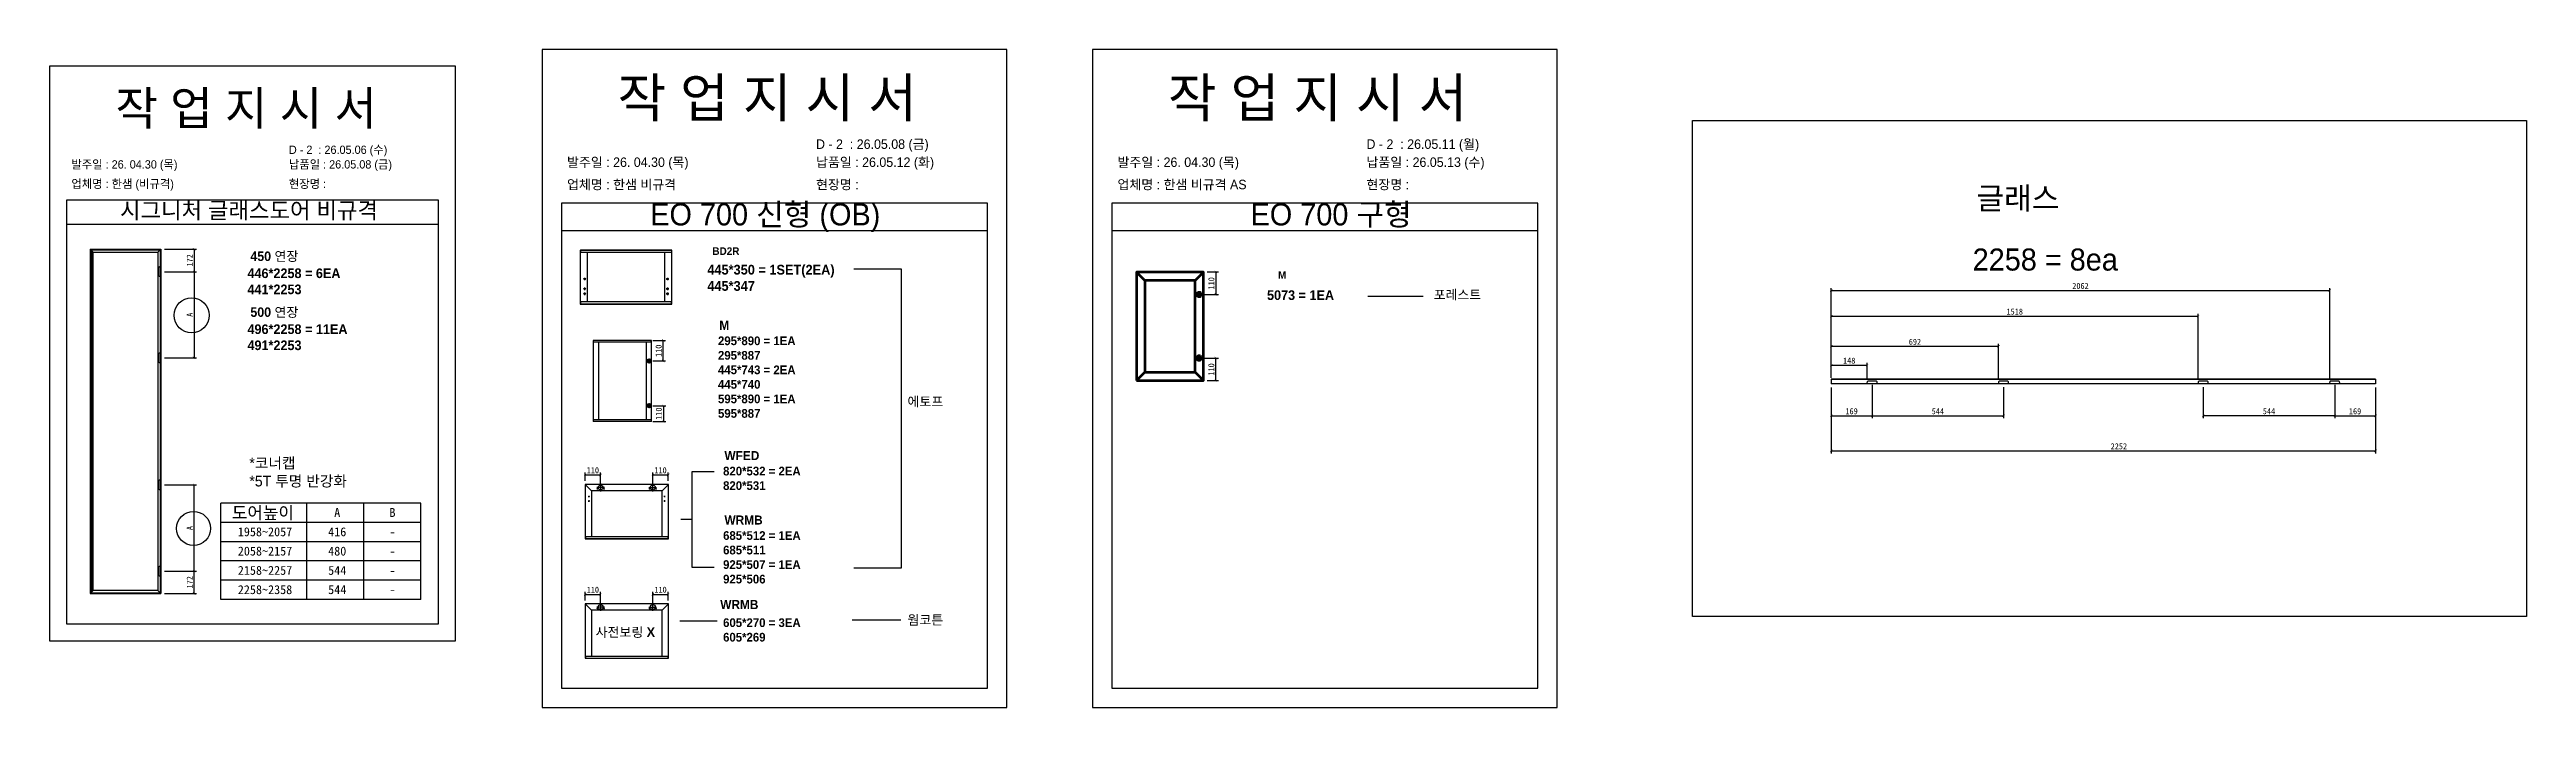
# Model space of a CAD drawing. Header units: millimetres. Extents: x -44117 to 256353, y -2095463 to 65325.
# Drawn here: x 110885 to 121133, y -913450 to -910730 of the extents above; entities that cross this region are included whole.
import ezdxf
from ezdxf.enums import TextEntityAlignment as Align

# ---------------------------------------------------------------- set-up
doc = ezdxf.new("R2010")
doc.units = ezdxf.units.MM
doc.header["$LTSCALE"] = 10
doc.layers.add('Layer1', color=7, linetype='Continuous', lineweight=70)
doc.styles.add('MtX_Gulim', font='')
doc.styles.get('MtX_Gulim').set_extended_font_data('Gulim', bold=True)
doc.dimstyles.new('ISO-25', dxfattribs={"dimtxt": 2.5, "dimasz": 2.5, "dimexe": 1, "dimexo": 1, "dimtad": 1, "dimtxsty": 'Standard', "dimblk": 'ARCHTICK', "dimcen": 2.5, "dimadec": 0, "dimazin": 0, "dimtfac": 1, "dimtmove": 0, "dimatfit": 3, "dimfxl": 0, "dimarcsym": 0})

msp = doc.modelspace()

# ---------------------------------------------------------------- texts
at = {"linetype": 'Continuous', "style": 'MtX_Gulim'}
for s, height, p in [('450 연장', 39.271262, (111715.979, -911603.60314)), ('BD2R', 31.421769, (113627.44237, -911578.54938)), ('M', 30.31593, (115968.52761, -911677.40066)), ('500 연장', 39.271262, (111715.979, -911834.85777)), ('M', 37.49849, (113656.38369, -911888.34719)), ('에토프', 39.271262, (114434.84377, -912204.34157)), ('WFED', 37.498494, (113677.49157, -912426.96448)), ('도어높이', 51.111877, (111639.50315, -912669.93545)), ('WRMB', 37.498494, (113677.49157, -912693.45792)), ('WRMB', 37.498494, (113660.07628, -913042.85033)), ('사전보링 X', 39.271262, (113144.38938, -913157.93575)), ('웜코튼', 39.271262, (114434.84377, -913107.45821))]:
    msp.add_text(s, height=height, dxfattribs=at).set_placement(p)
for s, height, p in [('A', 36.77626, (112075.28184, -912661.96269)), ('B', 36.77626, (112303.91878, -912661.96269)), ('2058~2157', 36.776263, (111776.61499, -912821.47276)), ('1958~2057', 36.776263, (111776.61499, -912741.71772)), ('416', 36.776263, (112075.28184, -912741.71772)), ('480', 36.776263, (112075.28184, -912821.47276)), ('-', 36.77626, (112303.91878, -912741.71772)), ('-', 36.77626, (112303.91878, -912821.47276)), ('2158~2257', 36.776263, (111776.61499, -912901.22779)), ('544', 36.776263, (112075.28184, -912901.22779)), ('-', 36.77626, (112303.91878, -912901.22779)), ('2258~2358', 36.776263, (111776.61499, -912980.98282)), ('544', 36.776263, (112075.28184, -912980.98282)), ('-', 36.77626, (112303.91878, -912980.98282))]:
    msp.add_text(s, height=height).set_placement(p, align=Align.CENTER)
at = {"attachment_point": 1}
for s, width, gutter_width, heights, insert, char_height in [('{\\fGulim|b0|i0|c129|p50;작 업 지 시 서}', 3786.0728481, 14.30944, [-178.40505], (113235.01555, -910848.81361), 160.2657825), ('{\\fGulim|b0|i0|c129|p50;작 업 지 시 서}', 3786.0728481, 14.30944, [-178.40505], (115512.49217, -910848.81361), 160.2657825), ('{\\fGulim|b0|i0|c129|p50;작 업 지 시 서}', 3307.3198183, 12.5, [-155.84554], (111157.8397, -910901.71642), 140), ('{\\fGulim|b0|i0|c129|p50;\\C1;D - 2  : 26.05.06 (수)}', 3307.3198183, 12.5, [35.09023], (111875.3832, -911126.67741), 34.3), ('{\\fGulim|b0|i0|c129|p50;업체명 : 한샘 (비규격)}', 3307.3198183, 12.5, [36.11279], (110975.40522, -911267.79921), 34.3), ('\\pt11;{\\fGulim|b0|i0|c129|p50;발주일 : 26. 04.30 (목)}', 3307.3198183, 12.5, [34.50412], (110975.40522, -911187.14304), 34.3), ('{\\fGulim|b0|i0|c129|p50;현장명 : }', 3307.3198183, 12.5, [-38.2735], (111875.3832, -911267.79921), 34.3), ('{\\fGulim|b0|i0|c129|p50;납품일 : 26.05.08 (금)}', 3307.3198183, 12.5, [35.09023], (111875.3832, -911187.14304), 34.3), ('{\\fGulim|b0|i0|c129|p50;업체명 : 한샘 비규격}', 3786.0728481, 14.30944, [41.34032], (113026.17266, -911267.88894), 39.2651167), ('\\pt11;{\\fGulim|b0|i0|c129|p50;발주일 : 26. 04.30 (목)}', 3786.0728481, 14.30944, [39.49878], (113026.17266, -911175.55733), 39.2651167), ('{\\fGulim|b0|i0|c129|p50;현장명 :}', 3786.0728481, 14.30944, [45.21037], (114056.42749, -911267.88894), 39.2651167), ('{\\fGulim|b0|i0|c129|p50;납품일 : 26.05.12 (화)}', 3786.0728481, 14.30944, [40.16974], (114056.42749, -911175.55733), 39.2651167), ('{\\fGulim|b0|i0|c129|p50;업체명 : 한샘 비규격 AS}', 3786.0728481, 14.30944, [41.34032], (115303.64928, -911267.88894), 39.2651167), ('\\pt11;{\\fGulim|b0|i0|c129|p50;발주일 : 26. 04.30 (목)}', 3786.0728481, 14.30944, [39.49878], (115303.64928, -911175.55733), 39.2651167), ('{\\fGulim|b0|i0|c129|p50;현장명 :}', 3786.0728481, 14.30944, [45.21037], (116333.90411, -911267.88894), 39.2651167), ('{\\fGulim|b0|i0|c129|p50;납품일 : 26.05.13 (수)}', 3786.0728481, 14.30944, [40.16974], (116333.90411, -911175.55733), 39.2651167), ('{\\fGulim|b0|i0|c129|p50;시그니처 글래스도어 비규격}', 1597.0710432, 6.03612, [-75.34624], (111176.75516, -911360.50584), 67.6045736), ('{\\fGulim|b0|i0|c129|p50;EO 700 신형 (OB)}', 2155.3243433, 8.14604, [-114.80382], (113370.39921, -911365.3944), 91.2356303), ('{\\fGulim|b0|i0|c129|p50;EO 700 구형}', 2155.3243433, 8.14604, [-101.80487], (115854.26277, -911365.3944), 91.2356303), ('{\\fGulim|b0|i0|c129|p50;글래스}', 2155.3243433, 8.14604, [-101.5619], (118857.20569, -911298.51309), 91.2356303), ('{\\fGulim|b0|i0|c129|p50;2258 = 8ea}', 2155.3243433, 8.14604, [-93.54386], (118841.93182, -911552.01405), 91.2356303), ('{\\f굴림|b1|i0|c129|p50;446*2258 = 6EA\\P\\C1;441*2253}', 12072.7918459, 155.2668, [-107.68333], (111703.90653, -911634.44002), 39.9257485), ('{\\f굴림|b1|i0|c129|p50;445*350 = 1SET(2EA)\\P\\C1;445*347}', 12198.822037, 156.88766, [-113.28997], (113606.6192, -911619.50785), 40.342541), ('{\\f굴림|b1|i0|c129|p50;5073 = 1EA}', 12072.7918459, 155.2668, [-41.14042], (115922.33039, -911724.88126), 39.9257485), ('{\\f굴림|b1|i0|c129|p50;포레스트}', 11769.5052121, 151.36626, [-43.29899], (116612.39366, -911723.53608), 38.9227538), ('{\\f굴림|b1|i0|c129|p50;496*2258 = 11EA\\P\\C1;491*2253}', 12072.7918459, 155.2668, [-107.68333], (111703.90653, -911865.69465), 39.9257485), ('{\\f굴림|b1|i0|c129|p50;295*890 = 1EA\\P\\C1;295*887\\P\\C256;445*743 = 2EA\\P\\C1;445*740\\P\\C256;595*890 = 1EA\\P\\C1;595*887}', 10891.9816234, 140.08053, [-337.57503], (113650.71702, -911915.69878), 36.0207087), ('{\\fGulim|b0|i0|c129|p50;*코너캡\\P*5T 투명 반강화}', 1055.7982644, 3.99038, [-126.38025], (111711.6383, -912416.77706), 44.6923083), ('{\\f굴림|b1|i0|c129|p50;820*532 = 2EA\\P\\C1;820*531}', 10891.9816234, 140.08053, [-97.10345], (113671.8249, -912454.31607), 36.0207087), ('{\\f굴림|b1|i0|c129|p50;685*512 = 1EA\\P\\C1;685*511\\P\\C256;925*507 = 1EA\\P\\C1;925*506\\P\\P\\P\\C256;605*270 = 3EA\\P\\C1;605*269}', 10891.9816234, 140.08053, [-457.54876], (113671.8249, -912720.8095), 36.0207087)]:
    msp.add_mtext_dynamic_manual_height_columns(s, width=width, gutter_width=gutter_width, heights=heights, dxfattribs=dict(at, insert=insert, char_height=char_height))
at = {"color": 1, "char_height": 39.2651167, "attachment_point": 1}
for s, insert in [('{\\fGulim|b0|i0|c129|p50;D - 2  : 26.05.08 (금)}', (114056.42749, -911100.88204)), ('{\\fGulim|b0|i0|c129|p50;D - 2  : 26.05.11 (월)}', (116333.90411, -911100.88204))]:
    msp.add_mtext_dynamic_manual_height_columns(s, width=3786.0728481, gutter_width=14.30944, heights=[40.16974], dxfattribs=dict(at, insert=insert))

# ---------------------------------------------------------------- blocks, each defined once
blk = doc.blocks.new('_ArchTick')
at = {"color": 0, "linetype": 'ByBlock', "const_width": 0.15}
blk.add_lwpolyline([(-0.5, -0.5), (0.5, 0.5)], dxfattribs=at)
blk = doc.blocks.new('*D6015')
at = {"color": 0, "lineweight": -2}
for p, q in [((111360, -911648), (111493, -911648)), ((111483, -911648), (111483, -912004)), ((111360, -912004), (111493, -912004))]:
    blk.add_line(p, q, dxfattribs=at)
at = {"layer": 'Defpoints', "color": 0}
for p in [(111345, -911648), (111345, -912004), (111483, -912004)]:
    blk.add_point(p, dxfattribs=at)
at = {"color": 0, "lineweight": -2, "xscale": 10, "yscale": 10, "zscale": 10}
for p, rotation in [((111483, -911648), 90), ((111483, -912004), 270)]:
    blk.add_blockref('_ArchTick', p, dxfattribs=dict(at, rotation=rotation))
at = {"color": 0, "insert": (111465, -911826), "char_height": 25, "attachment_point": 5, "rotation": 90}
blk.add_mtext('A', dxfattribs=at)
blk = doc.blocks.new('*D6016')
at = {"color": 0, "lineweight": -2}
for p, q in [((111360, -911555), (111493, -911555)), ((111483, -911555), (111483, -911648)), ((111360, -911648), (111493, -911648))]:
    blk.add_line(p, q, dxfattribs=at)
at = {"layer": 'Defpoints', "color": 0}
for p in [(111345, -911555), (111345, -911648), (111483, -911648)]:
    blk.add_point(p, dxfattribs=at)
at = {"color": 0, "lineweight": -2, "xscale": 10, "yscale": 10, "zscale": 10}
for p, rotation in [((111483, -911555), 90), ((111483, -911648), 270)]:
    blk.add_blockref('_ArchTick', p, dxfattribs=dict(at, rotation=rotation))
at = {"color": 0, "insert": (111465, -911601), "char_height": 25, "attachment_point": 5, "rotation": 90}
blk.add_mtext('172', dxfattribs=at)
blk = doc.blocks.new('*D6017')
at = {"color": 0, "lineweight": -2}
for p, q in [((111360, -912529), (111493, -912529)), ((111483, -912886), (111483, -912529)), ((111360, -912886), (111493, -912886))]:
    blk.add_line(p, q, dxfattribs=at)
at = {"layer": 'Defpoints', "color": 0}
for p in [(111345, -912529), (111483, -912529), (111345, -912886)]:
    blk.add_point(p, dxfattribs=at)
at = {"color": 0, "lineweight": -2, "xscale": 10, "yscale": 10, "zscale": 10}
for p, rotation in [((111483, -912529), 90), ((111483, -912886), 270)]:
    blk.add_blockref('_ArchTick', p, dxfattribs=dict(at, rotation=rotation))
at = {"color": 0, "insert": (111465, -912708), "char_height": 25, "attachment_point": 5, "rotation": 90}
blk.add_mtext('A', dxfattribs=at)
blk = doc.blocks.new('*D6018')
at = {"color": 0, "lineweight": -2}
for p, q in [((111360, -912886), (111493, -912886)), ((111483, -912979), (111483, -912886)), ((111360, -912979), (111493, -912979))]:
    blk.add_line(p, q, dxfattribs=at)
at = {"layer": 'Defpoints', "color": 0}
for p in [(111345, -912886), (111483, -912886), (111345, -912979)]:
    blk.add_point(p, dxfattribs=at)
at = {"color": 0, "lineweight": -2, "xscale": 10, "yscale": 10, "zscale": 10}
for p, rotation in [((111483, -912886), 90), ((111483, -912979), 270)]:
    blk.add_blockref('_ArchTick', p, dxfattribs=dict(at, rotation=rotation))
at = {"color": 0, "insert": (111465, -912932), "char_height": 25, "attachment_point": 5, "rotation": 90}
blk.add_mtext('172', dxfattribs=at)
blk = doc.blocks.new('*D6019')
at = {"color": 0, "lineweight": -2}
for p, q in [((113381, -911932), (113434, -911932)), ((113424, -912017), (113424, -911932)), ((113381, -912017), (113434, -912017))]:
    blk.add_line(p, q, dxfattribs=at)
at = {"layer": 'Defpoints', "color": 0}
for p in [(113366, -911932), (113424, -911932), (113366, -912017)]:
    blk.add_point(p, dxfattribs=at)
at = {"color": 0, "lineweight": -2, "xscale": 10, "yscale": 10, "zscale": 10}
for p, rotation in [((113424, -911932), 90), ((113424, -912017), 270)]:
    blk.add_blockref('_ArchTick', p, dxfattribs=dict(at, rotation=rotation))
at = {"color": 0, "insert": (113405, -911975), "char_height": 25, "attachment_point": 5, "rotation": 90}
blk.add_mtext('110', dxfattribs=at)
blk = doc.blocks.new('*D6020')
at = {"color": 0, "lineweight": -2}
for p, q in [((113381, -912202), (113435, -912202)), ((113381, -912267), (113435, -912267)), ((113425, -912202), (113425, -912267))]:
    blk.add_line(p, q, dxfattribs=at)
at = {"layer": 'Defpoints', "color": 0}
for p in [(113366, -912202), (113366, -912267), (113425, -912267)]:
    blk.add_point(p, dxfattribs=at)
at = {"color": 0, "lineweight": -2, "xscale": 10, "yscale": 10, "zscale": 10}
for p, rotation in [((113425, -912202), 90), ((113425, -912267), 270)]:
    blk.add_blockref('_ArchTick', p, dxfattribs=dict(at, rotation=rotation))
at = {"color": 0, "insert": (113406, -912235), "char_height": 25, "attachment_point": 5, "rotation": 90}
blk.add_mtext('110', dxfattribs=at)
blk = doc.blocks.new('*D6021')
at = {"color": 0, "lineweight": -2}
for p, q in [((113101, -912513), (113101, -912478)), ((113101, -912488), (113165, -912488)), ((113165, -912525), (113165, -912478))]:
    blk.add_line(p, q, dxfattribs=at)
at = {"layer": 'Defpoints', "color": 0}
for p in [(113165, -912488), (113101, -912528), (113165, -912540)]:
    blk.add_point(p, dxfattribs=at)
at = {"color": 0, "lineweight": -2, "xscale": 10, "yscale": 10, "zscale": 10, "rotation": 180}
blk.add_blockref('_ArchTick', (113101, -912488), dxfattribs=at)
at = {"color": 0, "lineweight": -2, "xscale": 10, "yscale": 10, "zscale": 10}
blk.add_blockref('_ArchTick', (113165, -912488), dxfattribs=at)
at = {"color": 0, "insert": (113133, -912469), "char_height": 25, "attachment_point": 5}
blk.add_mtext('110', dxfattribs=at)
blk = doc.blocks.new('*D6022')
at = {"color": 0, "lineweight": -2}
for p, q in [((113381, -912525), (113381, -912478)), ((113381, -912488), (113445, -912488)), ((113445, -912513), (113445, -912478))]:
    blk.add_line(p, q, dxfattribs=at)
at = {"layer": 'Defpoints', "color": 0}
for p in [(113445, -912488), (113381, -912540), (113445, -912528)]:
    blk.add_point(p, dxfattribs=at)
at = {"color": 0, "lineweight": -2, "xscale": 10, "yscale": 10, "zscale": 10, "rotation": 180}
blk.add_blockref('_ArchTick', (113381, -912488), dxfattribs=at)
at = {"color": 0, "lineweight": -2, "xscale": 10, "yscale": 10, "zscale": 10}
blk.add_blockref('_ArchTick', (113445, -912488), dxfattribs=at)
at = {"color": 0, "insert": (113413, -912469), "char_height": 25, "attachment_point": 5}
blk.add_mtext('110', dxfattribs=at)
blk = doc.blocks.new('*D6023')
at = {"color": 0, "lineweight": -2}
for p, q in [((113101, -913007), (113101, -912972)), ((113101, -912982), (113165, -912982)), ((113165, -913019), (113165, -912972))]:
    blk.add_line(p, q, dxfattribs=at)
at = {"layer": 'Defpoints', "color": 0}
for p in [(113165, -912982), (113101, -913022), (113165, -913034)]:
    blk.add_point(p, dxfattribs=at)
at = {"color": 0, "lineweight": -2, "xscale": 10, "yscale": 10, "zscale": 10, "rotation": 180}
blk.add_blockref('_ArchTick', (113101, -912982), dxfattribs=at)
at = {"color": 0, "lineweight": -2, "xscale": 10, "yscale": 10, "zscale": 10}
blk.add_blockref('_ArchTick', (113165, -912982), dxfattribs=at)
at = {"color": 0, "insert": (113133, -912963), "char_height": 25, "attachment_point": 5}
blk.add_mtext('110', dxfattribs=at)
blk = doc.blocks.new('*D6024')
at = {"color": 0, "lineweight": -2}
for p, q in [((113381, -913019), (113381, -912972)), ((113381, -912982), (113445, -912982)), ((113445, -913007), (113445, -912972))]:
    blk.add_line(p, q, dxfattribs=at)
at = {"layer": 'Defpoints', "color": 0}
for p in [(113445, -912982), (113381, -913034), (113445, -913022)]:
    blk.add_point(p, dxfattribs=at)
at = {"color": 0, "lineweight": -2, "xscale": 10, "yscale": 10, "zscale": 10, "rotation": 180}
blk.add_blockref('_ArchTick', (113381, -912982), dxfattribs=at)
at = {"color": 0, "lineweight": -2, "xscale": 10, "yscale": 10, "zscale": 10}
blk.add_blockref('_ArchTick', (113445, -912982), dxfattribs=at)
at = {"color": 0, "insert": (113413, -912963), "char_height": 25, "attachment_point": 5}
blk.add_mtext('110', dxfattribs=at)
blk = doc.blocks.new('*D6025')
at = {"color": 0, "lineweight": -2}
for p, q in [((115674, -911649), (115721, -911649)), ((115711, -911649), (115711, -911742)), ((115656, -911742), (115721, -911742))]:
    blk.add_line(p, q, dxfattribs=at)
at = {"layer": 'Defpoints', "color": 0}
for p in [(115659, -911649), (115641, -911742), (115711, -911742)]:
    blk.add_point(p, dxfattribs=at)
at = {"color": 0, "lineweight": -2, "xscale": 10, "yscale": 10, "zscale": 10}
for p, rotation in [((115711, -911649), 90), ((115711, -911742), 270)]:
    blk.add_blockref('_ArchTick', p, dxfattribs=dict(at, rotation=rotation))
at = {"color": 0, "insert": (115692, -911696), "char_height": 25, "attachment_point": 5, "rotation": 90}
blk.add_mtext('110', dxfattribs=at)
blk = doc.blocks.new('*D6026')
at = {"color": 0, "lineweight": -2}
for p, q in [((115656, -912005), (115721, -912005)), ((115711, -912098), (115711, -912005)), ((115674, -912098), (115721, -912098))]:
    blk.add_line(p, q, dxfattribs=at)
at = {"layer": 'Defpoints', "color": 0}
for p in [(115641, -912005), (115711, -912005), (115659, -912098)]:
    blk.add_point(p, dxfattribs=at)
at = {"color": 0, "lineweight": -2, "xscale": 10, "yscale": 10, "zscale": 10}
for p, rotation in [((115711, -912005), 90), ((115711, -912098), 270)]:
    blk.add_blockref('_ArchTick', p, dxfattribs=dict(at, rotation=rotation))
at = {"color": 0, "insert": (115692, -912052), "char_height": 25, "attachment_point": 5, "rotation": 90}
blk.add_mtext('110', dxfattribs=at)
blk = doc.blocks.new('*D6027')
at = {"color": 0, "lineweight": -2}
for p, q in [((118257, -912127), (118257, -912399)), ((120509, -912127), (120509, -912399)), ((118257, -912389), (120509, -912389))]:
    blk.add_line(p, q, dxfattribs=at)
at = {"layer": 'Defpoints', "color": 0}
for p in [(118257, -912112), (120509, -912112), (120509, -912389)]:
    blk.add_point(p, dxfattribs=at)
at = {"color": 0, "lineweight": -2, "xscale": 10, "yscale": 10, "zscale": 10, "rotation": 180}
blk.add_blockref('_ArchTick', (118257, -912389), dxfattribs=at)
at = {"color": 0, "lineweight": -2, "xscale": 10, "yscale": 10, "zscale": 10}
blk.add_blockref('_ArchTick', (120509, -912389), dxfattribs=at)
at = {"color": 0, "insert": (119447, -912370), "char_height": 25, "attachment_point": 5}
blk.add_mtext('2252', dxfattribs=at)
blk = doc.blocks.new('*D6028')
at = {"color": 0, "lineweight": -2}
for p, q in [((118257, -912127), (118257, -912254)), ((118426, -912116), (118426, -912254)), ((118257, -912244), (118426, -912244))]:
    blk.add_line(p, q, dxfattribs=at)
at = {"layer": 'Defpoints', "color": 0}
for p in [(118257, -912112), (118426, -912101), (118426, -912244)]:
    blk.add_point(p, dxfattribs=at)
at = {"color": 0, "lineweight": -2, "xscale": 10, "yscale": 10, "zscale": 10, "rotation": 180}
blk.add_blockref('_ArchTick', (118257, -912244), dxfattribs=at)
at = {"color": 0, "lineweight": -2, "xscale": 10, "yscale": 10, "zscale": 10}
blk.add_blockref('_ArchTick', (118426, -912244), dxfattribs=at)
at = {"color": 0, "insert": (118341, -912225), "char_height": 25, "attachment_point": 5}
blk.add_mtext('169', dxfattribs=at)
blk = doc.blocks.new('*D6029')
at = {"color": 0, "lineweight": -2}
for p, q in [((120340, -912116), (120340, -912254)), ((120509, -912127), (120509, -912254)), ((120340, -912244), (120509, -912244))]:
    blk.add_line(p, q, dxfattribs=at)
at = {"layer": 'Defpoints', "color": 0}
for p in [(120340, -912101), (120509, -912112), (120509, -912244)]:
    blk.add_point(p, dxfattribs=at)
at = {"color": 0, "lineweight": -2, "xscale": 10, "yscale": 10, "zscale": 10, "rotation": 180}
blk.add_blockref('_ArchTick', (120340, -912244), dxfattribs=at)
at = {"color": 0, "lineweight": -2, "xscale": 10, "yscale": 10, "zscale": 10}
blk.add_blockref('_ArchTick', (120509, -912244), dxfattribs=at)
at = {"color": 0, "insert": (120424, -912225), "char_height": 25, "attachment_point": 5}
blk.add_mtext('169', dxfattribs=at)
blk = doc.blocks.new('*D6030')
at = {"color": 0, "lineweight": -2}
for p, q in [((118426, -912126), (118426, -912254)), ((118970, -912126), (118970, -912254)), ((118426, -912244), (118970, -912244))]:
    blk.add_line(p, q, dxfattribs=at)
at = {"layer": 'Defpoints', "color": 0}
for p in [(118426, -912111), (118970, -912111), (118970, -912244)]:
    blk.add_point(p, dxfattribs=at)
at = {"color": 0, "lineweight": -2, "xscale": 10, "yscale": 10, "zscale": 10, "rotation": 180}
blk.add_blockref('_ArchTick', (118426, -912244), dxfattribs=at)
at = {"color": 0, "lineweight": -2, "xscale": 10, "yscale": 10, "zscale": 10}
blk.add_blockref('_ArchTick', (118970, -912244), dxfattribs=at)
at = {"color": 0, "insert": (118698, -912225), "char_height": 25, "attachment_point": 5}
blk.add_mtext('544', dxfattribs=at)
blk = doc.blocks.new('*D6031')
at = {"color": 0, "lineweight": -2}
for p, q in [((119796, -912126), (119796, -912254)), ((120340, -912126), (120340, -912254)), ((120340, -912244), (119796, -912244))]:
    blk.add_line(p, q, dxfattribs=at)
at = {"layer": 'Defpoints', "color": 0}
for p in [(119796, -912111), (120340, -912111), (119796, -912244)]:
    blk.add_point(p, dxfattribs=at)
at = {"color": 0, "lineweight": -2, "xscale": 10, "yscale": 10, "zscale": 10, "rotation": 180}
blk.add_blockref('_ArchTick', (119796, -912244), dxfattribs=at)
at = {"color": 0, "lineweight": -2, "xscale": 10, "yscale": 10, "zscale": 10}
blk.add_blockref('_ArchTick', (120340, -912244), dxfattribs=at)
at = {"color": 0, "insert": (120068, -912225), "char_height": 25, "attachment_point": 5}
blk.add_mtext('544', dxfattribs=at)
blk = doc.blocks.new('*D6032')
at = {"color": 0, "lineweight": -2}
for p, q in [((118257, -912079), (118257, -912025)), ((118257, -912035), (118405, -912035)), ((118405, -912091), (118405, -912025))]:
    blk.add_line(p, q, dxfattribs=at)
at = {"layer": 'Defpoints', "color": 0}
for p in [(118405, -912035), (118257, -912094), (118405, -912106)]:
    blk.add_point(p, dxfattribs=at)
at = {"color": 0, "lineweight": -2, "xscale": 10, "yscale": 10, "zscale": 10, "rotation": 180}
blk.add_blockref('_ArchTick', (118257, -912035), dxfattribs=at)
at = {"color": 0, "lineweight": -2, "xscale": 10, "yscale": 10, "zscale": 10}
blk.add_blockref('_ArchTick', (118405, -912035), dxfattribs=at)
at = {"color": 0, "insert": (118331, -912016), "char_height": 25, "attachment_point": 5}
blk.add_mtext('148', dxfattribs=at)
blk = doc.blocks.new('*D6033')
at = {"color": 0, "lineweight": -2}
for p, q in [((118257, -912079), (118257, -911946)), ((118257, -911956), (118949, -911956)), ((118949, -912091), (118949, -911946))]:
    blk.add_line(p, q, dxfattribs=at)
at = {"layer": 'Defpoints', "color": 0}
for p in [(118949, -911956), (118257, -912094), (118949, -912106)]:
    blk.add_point(p, dxfattribs=at)
at = {"color": 0, "lineweight": -2, "xscale": 10, "yscale": 10, "zscale": 10, "rotation": 180}
blk.add_blockref('_ArchTick', (118257, -911956), dxfattribs=at)
at = {"color": 0, "lineweight": -2, "xscale": 10, "yscale": 10, "zscale": 10}
blk.add_blockref('_ArchTick', (118949, -911956), dxfattribs=at)
at = {"color": 0, "insert": (118603, -911938), "char_height": 25, "attachment_point": 5}
blk.add_mtext('692', dxfattribs=at)
blk = doc.blocks.new('*D6034')
at = {"color": 0, "lineweight": -2}
for p, q in [((118257, -912087), (118257, -911822)), ((118257, -911832), (119775, -911832)), ((119775, -912091), (119775, -911822))]:
    blk.add_line(p, q, dxfattribs=at)
at = {"layer": 'Defpoints', "color": 0}
for p in [(119775, -911832), (118257, -912102), (119775, -912106)]:
    blk.add_point(p, dxfattribs=at)
at = {"color": 0, "lineweight": -2, "xscale": 10, "yscale": 10, "zscale": 10, "rotation": 180}
blk.add_blockref('_ArchTick', (118257, -911832), dxfattribs=at)
at = {"color": 0, "lineweight": -2, "xscale": 10, "yscale": 10, "zscale": 10}
blk.add_blockref('_ArchTick', (119775, -911832), dxfattribs=at)
at = {"color": 0, "insert": (119016, -911813), "char_height": 25, "attachment_point": 5}
blk.add_mtext('1518', dxfattribs=at)
blk = doc.blocks.new('*D6035')
at = {"color": 0, "lineweight": -2}
for p, q in [((118257, -912087), (118257, -911716)), ((118257, -911726), (120319, -911726)), ((120319, -912091), (120319, -911716))]:
    blk.add_line(p, q, dxfattribs=at)
at = {"layer": 'Defpoints', "color": 0}
for p in [(120319, -911726), (118257, -912102), (120319, -912106)]:
    blk.add_point(p, dxfattribs=at)
at = {"color": 0, "lineweight": -2, "xscale": 10, "yscale": 10, "zscale": 10, "rotation": 180}
blk.add_blockref('_ArchTick', (118257, -911726), dxfattribs=at)
at = {"color": 0, "lineweight": -2, "xscale": 10, "yscale": 10, "zscale": 10}
blk.add_blockref('_ArchTick', (120319, -911726), dxfattribs=at)
at = {"color": 0, "insert": (119288, -911707), "char_height": 25, "attachment_point": 5}
blk.add_mtext('2062', dxfattribs=at)

# ---------------------------------------------------------------- dimensions: what is measured, and where the dimension line sits
for base, p1, p2, angle, text, override, picture, middle in [((111483.26812, -911647.5414), (111345.12944, -911555.04693), (111345.12944, -911647.5414), 90, '172', {"dimscale": 10, "dimasz": 1, "dimexo": 1.5}, '*D6016', (111464.51812, -911601.29417)), ((111483.26812, -912004.39948), (111345.12944, -911647.5414), (111345.12944, -912004.39948), 90, 'A', {"dimscale": 10, "dimasz": 1, "dimexo": 1.5, "dimtxsty": 'Standard'}, '*D6015', (111464.51812, -911825.97044)), ((115710.78455, -911742.20684), (115659.08745, -911649.44489), (115641.39819, -911742.20684), 90, '110', {"dimscale": 10, "dimasz": 1, "dimexo": 1.5, "dimtxsty": 'Standard'}, '*D6025', (115692.03455, -911695.82586)), ((113423.9497, -911931.99634), (113365.56034, -912017.15202), (113365.56034, -911931.99634), 90, '110', {"dimscale": 10, "dimasz": 1, "dimexo": 1.5, "dimtxsty": 'Standard'}, '*D6019', (113405.1997, -911974.57418)), ((115710.78455, -912005.29562), (115659.08745, -912098.05757), (115641.39819, -912005.29562), 270, '110', {"dimscale": 10, "dimasz": 1, "dimexo": 1.5, "dimtxsty": 'Standard'}, '*D6026', (115692.03455, -912051.6766)), ((113424.88359, -912267.34301), (113365.56034, -912201.83237), (113365.56034, -912267.34301), 90, '110', {"dimscale": 10, "dimasz": 1, "dimexo": 1.5, "dimtxsty": 'Standard'}, '*D6020', (113406.13359, -912234.58769)), ((111483.26812, -912529.19078), (111345.12944, -912886.04886), (111345.12944, -912529.19078), 90, 'A', {"dimscale": 10, "dimasz": 1, "dimexo": 1.5, "dimtxsty": 'Standard'}, '*D6017', (111464.51812, -912707.61982)), ((111483.26812, -912886.04886), (111345.12944, -912978.54332), (111345.12944, -912886.04886), 90, '172', {"dimscale": 10, "dimasz": 1, "dimexo": 1.5}, '*D6018', (111464.51812, -912932.29609))]:
    dim = msp.add_linear_dim(base=base, p1=p1, p2=p2, angle=angle, text=text, dimstyle='ISO-25', override=override)
    dim.commit()
    dim.dimension.update_dxf_attribs({"geometry": picture, "text_midpoint": middle})
for base, p1, p2, picture, middle in [((120318.64011, -911725.6778), (118256.63991, -912102.4392), (120318.64011, -912105.5392), '*D6035', (119287.64001, -911706.9278)), ((119774.64011, -911831.61324), (118256.63991, -912102.4392), (119774.64011, -912105.5392), '*D6034', (119015.64001, -911812.86324)), ((118948.64011, -911956.41032), (118256.63991, -912094.3392), (118948.64011, -912105.5392), '*D6033', (118602.64001, -911937.66032)), ((118404.64011, -912034.60649), (118256.63991, -912094.3392), (118404.64011, -912105.5392), '*D6032', (118330.64001, -912015.85649)), ((118425.64011, -912243.52879), (118256.63991, -912111.9392), (118425.64011, -912100.5392), '*D6028', (118341.14001, -912224.77879)), ((118969.64011, -912243.52879), (118425.64011, -912110.5392), (118969.64011, -912110.5392), '*D6030', (118697.64011, -912224.77879)), ((119795.64011, -912243.52879), (120339.64011, -912110.5392), (119795.64011, -912110.5392), '*D6031', (120067.64011, -912224.77879)), ((120508.6447, -912243.52879), (120339.64011, -912100.5392), (120508.6447, -912111.9392), '*D6029', (120424.1424, -912224.77879))]:
    dim = msp.add_linear_dim(base=base, p1=p1, p2=p2, dimstyle='ISO-25', override={"dimscale": 10, "dimasz": 1, "dimexo": 1.5})
    dim.commit()
    dim.dimension.update_dxf_attribs({"geometry": picture, "text_midpoint": middle})
dim = msp.add_linear_dim(base=(120508.6447, -912389.06221), p1=(118256.63991, -912111.9392), p2=(120508.6447, -912111.9392), dimstyle='ISO-25', override={"dimscale": 10, "dimasz": 1, "dimexo": 1.5})
dim.commit()
dim.dimension.update_dxf_attribs({"geometry": '*D6027', "text_midpoint": (119446.64231, -912389.06221), "dimtype": 160})
for base, p1, p2, picture, middle in [((113165.30983, -912488.08275), (113100.78978, -912527.66315), (113165.30983, -912540.38958), '*D6021', (113133.0498, -912469.33275)), ((113445.37965, -912488.08275), (113380.85961, -912540.38958), (113445.37965, -912527.66315), '*D6022', (113413.11963, -912469.33275)), ((113165.30983, -912982.09033), (113100.78978, -913021.67073), (113165.30983, -913034.39716), '*D6023', (113133.0498, -912963.34033)), ((113445.37965, -912982.09033), (113380.85961, -913034.39716), (113445.37965, -913021.67073), '*D6024', (113413.11963, -912963.34033))]:
    dim = msp.add_linear_dim(base=base, p1=p1, p2=p2, text='110', dimstyle='ISO-25', override={"dimscale": 10, "dimasz": 1, "dimexo": 1.5, "dimtxsty": 'Standard'})
    dim.commit()
    dim.dimension.update_dxf_attribs({"geometry": picture, "text_midpoint": middle})

# ---------------------------------------------------------------- linework, layer by layer
for p, q in [((112495.03309, -911352.72363), (110955.03309, -911352.72363)), ((114765.77516, -911365.10663), (113002.85155, -911365.10663)), ((117043.25178, -911365.10663), (115280.32817, -911365.10663)), ((112495.03309, -911452.72363), (110955.03309, -911452.72363)), ((111052.55829, -911555.04693), (111052.55829, -912978.54332)), ((111052.55829, -911555.04693), (111345.12944, -911555.04693)), ((111052.55829, -911555.04693), (111065.02208, -911567.51073)), ((111052.55829, -911555.04693), (111058.46219, -911555.04693)), ((111058.46219, -911555.04693), (111058.46219, -912978.54332)), ((111332.66564, -911567.51073), (111345.12944, -911555.04693)), ((111345.12944, -911555.04693), (111345.12944, -912978.54332)), ((114765.77516, -911479.58219), (113002.85155, -911479.58219)), ((113080.87247, -911559.87465), (113080.87247, -911782.14547)), ((113459.81557, -911560.44784), (113080.87247, -911560.44784)), ((113459.81557, -911569.1094), (113080.87247, -911569.1094)), ((113459.49713, -911559.55621), (113081.19091, -911559.55621)), ((113082.46467, -911559.55621), (113082.46467, -911569.1094)), ((113109.53203, -911569.1094), (113109.53203, -911772.91073)), ((113431.156, -911772.91073), (113431.156, -911569.1094)), ((113458.22337, -911559.55621), (113458.22337, -911569.1094)), ((113459.81557, -911782.14547), (113459.81557, -911559.87465)), ((117043.25178, -911479.58219), (115280.32817, -911479.58219)), ((113104.27778, -911678.01573), (113093.76927, -911678.01573)), ((113099.02353, -911672.76148), (113099.02353, -911683.26998)), ((113436.41026, -911678.01573), (113446.91876, -911678.01573)), ((113441.66451, -911672.76148), (113441.66451, -911683.26998)), ((113459.81557, -911772.91073), (113080.87247, -911772.91073)), ((113459.81557, -911781.57228), (113080.87247, -911781.57228)), ((113082.46467, -911772.91073), (113082.46467, -911782.46391)), ((113104.27778, -911718.776), (113093.76927, -911718.776)), ((113104.27778, -911739.15613), (113093.76927, -911739.15613)), ((113099.02353, -911713.52174), (113099.02353, -911724.03025)), ((113099.02353, -911733.90188), (113099.02353, -911744.41038)), ((113436.41026, -911718.776), (113446.91876, -911718.776)), ((113436.41026, -911739.15613), (113446.91876, -911739.15613)), ((113441.66451, -911713.52174), (113441.66451, -911724.03025)), ((113441.66451, -911733.90188), (113441.66451, -911744.41038)), ((113458.22337, -911782.46391), (113458.22337, -911772.91073)), ((116569.00745, -911750.97604), (116340.01548, -911750.97604)), ((113081.19091, -911782.46391), (113459.49713, -911782.46391)), ((113134.54208, -911932.23725), (113134.54208, -912267.10209)), ((113375.97982, -911932.67089), (113134.54208, -911932.67089)), ((113375.97982, -911939.22364), (113134.54208, -911939.22364)), ((113375.73891, -911931.99634), (113134.78299, -911931.99634)), ((113155.98307, -911938.74182), (113155.98307, -912260.11571)), ((113354.29793, -912260.11571), (113354.29793, -911939.22364)), ((113374.77527, -911939.22364), (113374.77527, -911931.99634)), ((113375.97982, -912267.10209), (113375.97982, -911932.23725)), ((118256.63991, -912092.9392), (118256.63991, -912111.9392)), ((120508.6447, -912092.9392), (120508.6447, -912111.9392)), ((113375.97982, -912260.11571), (113134.54208, -912260.11571)), ((113375.97982, -912266.66846), (113134.54208, -912266.66846)), ((113375.73891, -912267.34301), (113134.78299, -912267.34301)), ((113135.74663, -912267.34301), (113135.74663, -912260.11571)), ((113374.77527, -912260.11571), (113374.77527, -912267.34301)), ((113100.49382, -912527.66315), (113100.49382, -912752.00348)), ((113126.83457, -912554.0039), (113100.5805, -912527.45387)), ((113445.37965, -912527.36719), (113100.78978, -912527.36719)), ((113113.81218, -912577.08905), (113119.73145, -912577.08905)), ((113113.81218, -912596.03072), (113119.73145, -912596.03072)), ((113116.77181, -912574.12942), (113116.77181, -912580.04869)), ((113116.77181, -912593.07108), (113116.77181, -912598.99035)), ((113126.83457, -912554.0039), (113126.83457, -912744.01246)), ((113419.33486, -912554.0039), (113126.83457, -912554.0039)), ((113181.45325, -912540.38958), (113149.16641, -912540.38958)), ((113154.35918, -912546.30885), (113149.62376, -912546.30885)), ((113151.99147, -912543.94114), (113151.99147, -912548.67656)), ((113165.30983, -912556.533), (113165.30983, -912524.24616)), ((113180.99589, -912546.30885), (113176.26048, -912546.30885)), ((113178.62818, -912543.94114), (113178.62818, -912548.67656)), ((113364.71619, -912540.38958), (113397.00303, -912540.38958)), ((113369.90897, -912546.30885), (113365.17355, -912546.30885)), ((113367.54126, -912543.94114), (113367.54126, -912548.67656)), ((113380.85961, -912556.533), (113380.85961, -912524.24616)), ((113396.54568, -912546.30885), (113391.81026, -912546.30885)), ((113394.17797, -912543.94114), (113394.17797, -912548.67656)), ((113419.33486, -912554.0039), (113445.58893, -912527.45387)), ((113419.33486, -912743.42054), (113419.33486, -912554.0039)), ((113432.35726, -912577.08905), (113426.43799, -912577.08905)), ((113432.35726, -912596.03072), (113426.43799, -912596.03072)), ((113429.39763, -912574.12942), (113429.39763, -912580.04869)), ((113429.39763, -912593.07108), (113429.39763, -912598.99035)), ((113445.67561, -912752.00348), (113445.67561, -912527.66315)), ((111594.30879, -913003.53553), (111594.30879, -912604.76036)), ((112421.12142, -912604.76036), (111594.30879, -912604.76036)), ((112421.12142, -912684.51539), (111594.30879, -912684.51539)), ((111949.45325, -913003.53553), (111949.45325, -912604.76036)), ((112185.28733, -913003.53553), (112185.28733, -912604.76036)), ((112421.12142, -913003.53553), (112421.12142, -912604.76036)), ((113542.04095, -912672.42495), (113497.62537, -912672.42495)), ((112421.12142, -912764.27043), (111594.30879, -912764.27043)), ((113100.49382, -912743.42054), (113445.67561, -912743.42054)), ((113100.49382, -912751.47074), (113445.37965, -912751.47074)), ((113100.78978, -912752.29944), (113445.37965, -912752.29944)), ((113101.97363, -912743.42054), (113101.97363, -912752.29944)), ((113444.1958, -912752.29944), (113444.1958, -912743.42054)), ((112421.12142, -912844.02546), (111594.30879, -912844.02546)), ((111065.02208, -912966.07953), (111052.55829, -912978.54332)), ((111052.55829, -912978.54332), (111345.12944, -912978.54332)), ((111332.66564, -912966.07953), (111345.12944, -912978.54332)), ((112421.12142, -912923.7805), (111594.30879, -912923.7805)), ((112421.12142, -913003.53553), (111594.30879, -913003.53553)), ((113100.49382, -913021.67073), (113100.49382, -913246.01106)), ((113126.83457, -913048.01148), (113100.5805, -913021.46145)), ((113445.37965, -913021.37476), (113100.78978, -913021.37476)), ((113126.83457, -913048.01148), (113126.83457, -913238.02004)), ((113419.33486, -913048.01148), (113126.83457, -913048.01148)), ((113181.45325, -913034.39716), (113149.16641, -913034.39716)), ((113154.35918, -913040.31643), (113149.62376, -913040.31643)), ((113151.99147, -913037.94872), (113151.99147, -913042.68414)), ((113165.30983, -913050.54058), (113165.30983, -913018.25374)), ((113180.99589, -913040.31643), (113176.26048, -913040.31643)), ((113178.62818, -913037.94872), (113178.62818, -913042.68414)), ((113364.71619, -913034.39716), (113397.00303, -913034.39716)), ((113369.90897, -913040.31643), (113365.17355, -913040.31643)), ((113367.54126, -913037.94872), (113367.54126, -913042.68414)), ((113380.85961, -913050.54058), (113380.85961, -913018.25374)), ((113396.54568, -913040.31643), (113391.81026, -913040.31643)), ((113394.17797, -913037.94872), (113394.17797, -913042.68414)), ((113419.33486, -913048.01148), (113445.58893, -913021.46145)), ((113419.33486, -913237.42811), (113419.33486, -913048.01148)), ((113445.67561, -913246.01106), (113445.67561, -913021.67073)), ((113647.46844, -913092.59164), (113492.97231, -913092.59164)), ((114206.06697, -913086.80122), (114406.99456, -913086.80122)), ((113100.49382, -913237.42811), (113445.67561, -913237.42811)), ((113100.49382, -913245.47832), (113445.37965, -913245.47832)), ((113100.78978, -913246.30702), (113445.37965, -913246.30702)), ((113101.97363, -913237.42811), (113101.97363, -913246.30702)), ((113444.1958, -913246.30702), (113444.1958, -913237.42811))]:
    msp.add_line(p, q)
at = {"linetype": 'Continuous'}
for p, q in [((111065.02208, -912966.07953), (111065.02208, -911567.51073)), ((111065.02208, -911567.51073), (111332.66564, -911567.51073)), ((111332.66564, -911567.51073), (111332.66564, -912966.07953)), ((120508.6447, -912092.9392), (118256.63991, -912092.9392)), ((120508.6447, -912094.3392), (118256.63991, -912094.3392)), ((120508.6447, -912111.9392), (118256.63991, -912111.9392)), ((111332.66564, -912966.07953), (111065.02208, -912966.07953))]:
    msp.add_line(p, q, dxfattribs=at)
for points in [[(112922.71866, -913449.51227), (114845.90805, -913449.51227), (114845.90805, -910729.57299), (112922.71866, -910729.57299)], [(115200.19528, -913449.51227), (117123.38467, -913449.51227), (117123.38467, -910729.57299), (115200.19528, -910729.57299)], [(110885.03309, -913173.55391), (112565.03309, -913173.55391), (112565.03309, -910797.55391), (110885.03309, -910797.55391)], [(117682.51525, -911023.18392), (121133.22662, -911023.18392), (121133.22662, -913073.00948), (117682.51525, -913073.00948)], [(111054.52626, -911557.0149), (111343.16147, -911557.0149), (111343.16147, -912976.57536), (111054.52626, -912976.57536)]]:
    msp.add_lwpolyline(points, close=True)
for points in [[(110955.03309, -911352.72363), (110955.03309, -913103.55391), (112495.03309, -913103.55391), (112495.03309, -911352.72363)], [(113002.85155, -911365.10663), (113002.85155, -913369.37938), (114765.77516, -913369.37938), (114765.77516, -911365.10663)], [(115280.32817, -911365.10663), (115280.32817, -913369.37938), (117043.25178, -913369.37938), (117043.25178, -911365.10663)], [(114212.41205, -911635.89252), (114409.10959, -911635.89252), (114409.10959, -912873.18347), (114212.41205, -912873.18347)], [(113635.10214, -912475.72742), (113542.04095, -912475.72742), (113542.04095, -912869.12248), (113635.10214, -912869.12248)]]:
    msp.add_lwpolyline(points)
for points in [[(111340.52702, -911666.87154), (111340.52702, -911666.87154, 0.4142135624), (111345.12944, -911662.26912), (111345.12944, -911632.81368, 0.4142135624), (111340.52702, -911628.21126), (111340.52702, -911628.21126, 0.4142135624), (111335.92461, -911632.81368), (111335.92461, -911662.26912, 0.4142135624)], [(111340.52702, -912023.72962), (111340.52702, -912023.72962, 0.4142135624), (111345.12944, -912019.12721), (111345.12944, -911989.67176, 0.4142135624), (111340.52702, -911985.06934), (111340.52702, -911985.06934, 0.4142135624), (111335.92461, -911989.67176), (111335.92461, -912019.12721, 0.4142135624)], [(111340.52702, -912548.52092), (111340.52702, -912548.52092, 0.4142135624), (111345.12944, -912543.9185), (111345.12944, -912514.46305, 0.4142135624), (111340.52702, -912509.86064), (111340.52702, -912509.86064, 0.4142135624), (111335.92461, -912514.46305), (111335.92461, -912543.9185, 0.4142135624)], [(111340.52702, -912905.379), (111340.52702, -912905.379, 0.4142135624), (111345.12944, -912900.77658), (111345.12944, -912871.32113, 0.4142135624), (111340.52702, -912866.71872), (111340.52702, -912866.71872, 0.4142135624), (111335.92461, -912871.32113), (111335.92461, -912900.77658, 0.4142135624)]]:
    msp.add_lwpolyline(points, format="xyb", close=True, dxfattribs=at)
at = {"color": 2, "linetype": 'Continuous'}
for points in [[(118404.64011, -912105.5392), (118404.64011, -912105.5392, 0.4142135624), (118409.64011, -912110.5392), (118441.64011, -912110.5392, 0.4142135624), (118446.64011, -912105.5392), (118446.64011, -912105.5392, 0.4142135624), (118441.64011, -912100.5392), (118409.64011, -912100.5392, 0.4142135624)], [(118948.64011, -912105.5392), (118948.64011, -912105.5392, 0.4142135624), (118953.64011, -912110.5392), (118985.64011, -912110.5392, 0.4142135624), (118990.64011, -912105.5392), (118990.64011, -912105.5392, 0.4142135624), (118985.64011, -912100.5392), (118953.64011, -912100.5392, 0.4142135624)], [(119774.64011, -912105.5392), (119774.64011, -912105.5392, 0.4142135624), (119779.64011, -912110.5392), (119811.64011, -912110.5392, 0.4142135624), (119816.64011, -912105.5392), (119816.64011, -912105.5392, 0.4142135624), (119811.64011, -912100.5392), (119779.64011, -912100.5392, 0.4142135624)], [(120318.64011, -912105.5392), (120318.64011, -912105.5392, 0.4142135624), (120323.64011, -912110.5392), (120355.64011, -912110.5392, 0.4142135624), (120360.64011, -912105.5392), (120360.64011, -912105.5392, 0.4142135624), (120355.64011, -912100.5392), (120323.64011, -912100.5392, 0.4142135624)]]:
    msp.add_lwpolyline(points, format="xyb", close=True, dxfattribs=at)
for centre, radius in [((113099.02353, -911678.01573), 3.1844), ((113441.66451, -911678.01573), 3.1844), ((113099.02353, -911718.776), 3.1844), ((113099.02353, -911739.15613), 3.1844), ((113441.66451, -911718.776), 3.1844), ((113441.66451, -911739.15613), 3.1844), ((113116.77181, -912577.08905), 0.88789), ((113116.77181, -912596.03072), 0.88789), ((113151.99147, -912546.30885), 0.94708), ((113165.30983, -912540.38958), 10.35872), ((113178.62818, -912546.30885), 0.94708), ((113367.54126, -912546.30885), 0.94708), ((113380.85961, -912540.38958), 10.35872), ((113394.17797, -912546.30885), 0.94708), ((113429.39763, -912577.08905), 0.88789), ((113429.39763, -912596.03072), 0.88789), ((113151.99147, -913040.31643), 0.94708), ((113165.30983, -913034.39716), 10.35872), ((113178.62818, -913040.31643), 0.94708), ((113367.54126, -913040.31643), 0.94708), ((113380.85961, -913034.39716), 10.35872), ((113394.17797, -913040.31643), 0.94708)]:
    msp.add_circle(centre, radius)
at = {"color": 1}
for centre, radius in [((111472.77587, -911828.11601), 72.59818), ((111480.84234, -912709.37726), 70.58157)]:
    msp.add_circle(centre, radius, dxfattribs=at)
for centre, radius, start, end in [((113081.19091, -911559.87465), 0.31844, 90, 180), ((113459.49713, -911559.87465), 0.31844, 0, 90), ((113081.19091, -911782.14547), 0.31844, 180, 270), ((113459.49713, -911782.14547), 0.31844, 270, 0), ((113375.73891, -911932.23725), 0.24091, 0, 90), ((113134.78299, -912267.1021), 0.24091, 180, 270), ((113375.73891, -912267.1021), 0.24091, 270, 0), ((113100.78978, -912527.66315), 0.29596, 90, 180), ((113445.37965, -912527.66315), 0.29596, 0, 90), ((113100.78978, -912752.00348), 0.29596, 180, 270), ((113445.37965, -912752.00348), 0.29596, 270, 0), ((113100.78978, -913021.67073), 0.29596, 90, 180), ((113445.37965, -913021.67073), 0.29596, 0, 90), ((113100.78978, -913246.01106), 0.29596, 180, 270), ((113445.37965, -913246.01106), 0.29596, 270, 0)]:
    msp.add_arc(centre, radius, start, end)
at = {"layer": 'Layer1'}
for p, q in [((115416.631, -911684.08153), (115381.99436, -911649.44489)), ((115624.45081, -911684.08153), (115659.08745, -911649.44489)), ((115641.39819, -911727.80973), (115641.39819, -911756.60394)), ((113365.56034, -912008.27301), (113365.56034, -912026.03103)), ((115381.99436, -912098.05757), (115416.631, -912063.42093)), ((115659.08745, -912098.05757), (115624.45081, -912063.42093)), ((115624.45081, -912063.42093), (115659.08745, -912098.05757)), ((115641.39819, -912019.69273), (115641.39819, -911990.89852)), ((113365.56034, -912210.71138), (113365.56034, -912192.95336))]:
    msp.add_line(p, q, dxfattribs=at)
for points in [[(115381.99436, -912098.05757), (115659.08745, -912098.05757), (115659.08745, -911649.44489), (115381.99436, -911649.44489)], [(115416.631, -912063.42093), (115624.45081, -912063.42093), (115624.45081, -911684.08153), (115416.631, -911684.08153)], [(115655.7953, -911742.20684), (115627.00109, -911742.20684)], [(113374.43935, -912017.15202), (113356.68133, -912017.15202)], [(115655.7953, -912005.29562), (115627.00109, -912005.29562)], [(113374.43935, -912201.83237), (113356.68133, -912201.83237)]]:
    msp.add_lwpolyline(points, close=True, dxfattribs=at)
for centre, radius in [((115641.39819, -911742.20684), 9.59807), ((113365.56034, -912017.15202), 5.91934), ((115641.39819, -912005.29562), 9.59807), ((113365.56034, -912201.83237), 5.91934)]:
    msp.add_circle(centre, radius, dxfattribs=at)

msp.set_redraw_order([(e.dxf.handle, doc.entitydb.next_handle()) for e in msp.query("TEXT MTEXT ATTDEF DIMENSION ARC_DIMENSION")])  # texts and dimensions are drawn at this point

doc.saveas('drawing.dxf')
